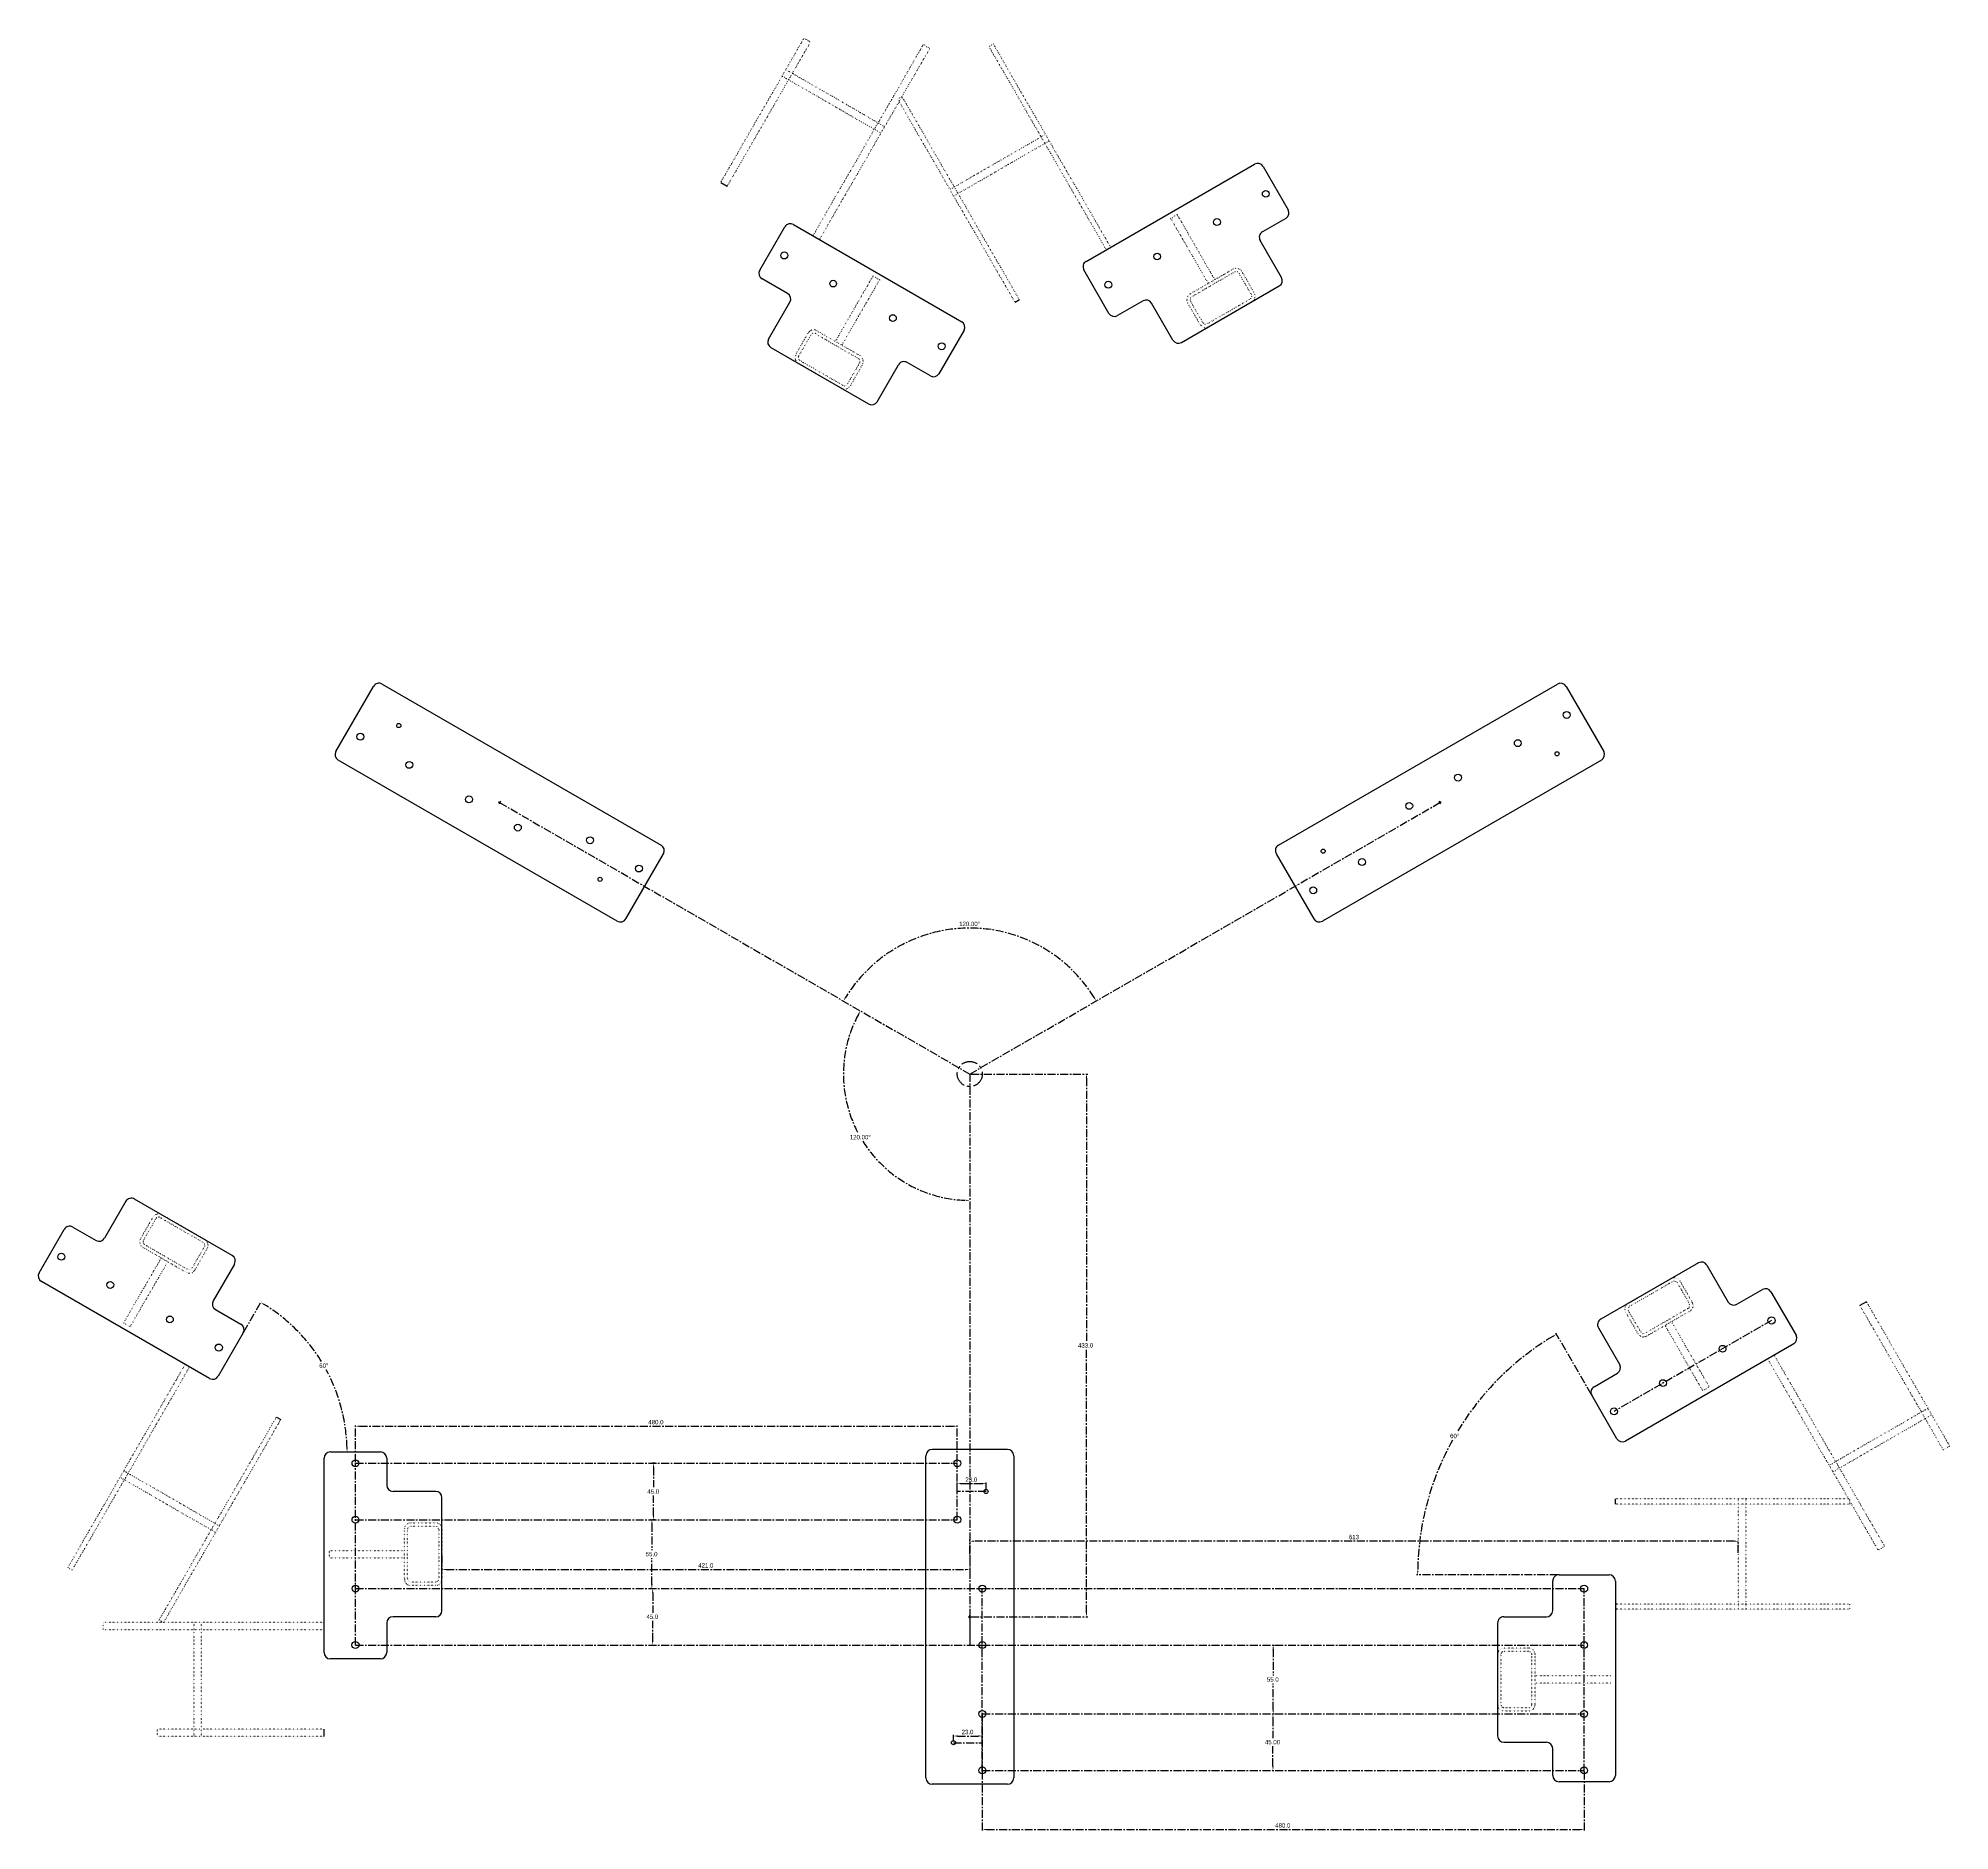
# Model space of a CAD drawing. Extents: x -743 to 782, y -604 to 826.
import ezdxf

# ---------------------------------------------------------------- set-up
doc = ezdxf.new("R2010")
doc.units = 0
doc.header["$PDSIZE"] = -1
for name, pattern in [('CENTER', [10.16, 6.35, -1.27, 1.27, -1.27]), ('CENTERX2', [20.32, 12.7, -2.54, 2.54, -2.54]), ('DOT2', [0.635, 0, -0.635])]:
    doc.linetypes.add(name, pattern=pattern)
doc.layers.get('0').update_dxf_attribs({"linetype": 'CONTINUOUS'})
doc.layers.get('DEFPOINTS').update_dxf_attribs({"linetype": 'CONTINUOUS'})
doc.layers.add('DIMENSIONS', color=2, linetype='CENTER')
doc.layers.add('POSITIONS', color=4, linetype='DOT2')
doc.dimstyles.new('ISO-25', dxfattribs={"dimtxt": 2.5, "dimasz": 2.5, "dimexe": 1.25, "dimexo": 0.625, "dimtad": 1, "dimcen": 2.5, "dimazin": 3, "dimtfac": 1, "dimtmove": 0, "dimatfit": 3})

# ---------------------------------------------------------------- blocks, each defined once
blk = doc.blocks.new('*D94')
at = {"layer": 'DEFPOINTS', "color": 0}
for p in [(0, 0), (0, -433), (93.1, -433)]:
    blk.add_point(p, dxfattribs=at)
at = {"layer": 'DIMENSIONS', "color": 0}
for p, q in [((1, 0), (94.1, 0)), ((93.1, -3.3), (93.1, -213.2)), ((93.1, -429.7), (93.1, -219.8)), ((1, -433), (94.1, -433))]:
    blk.add_line(p, q, dxfattribs=at)
for points in [[(93.6, -3.3), (92.5, -3.3), (93.1, 0)], [(92.5, -429.7), (93.6, -429.7), (93.1, -433)]]:
    blk.add_solid(points, dxfattribs=at)
at = {"layer": 'DIMENSIONS', "color": 0, "linetype": 'CONTINUOUS'}
blk.add_text('433.0', height=3.5, dxfattribs=at).set_placement((86.3, -218.2))
blk = doc.blocks.new('*D95')
at = {"layer": 'DEFPOINTS', "color": 0}
for p in [(10, -555.5), (490, -555.5), (490, -602.7)]:
    blk.add_point(p, dxfattribs=at)
at = {"layer": 'DIMENSIONS', "color": 0}
for p, q in [((10, -556.5), (10, -603.7)), ((490, -556.5), (490, -603.7)), ((13.3, -602.7), (486.7, -602.7))]:
    blk.add_line(p, q, dxfattribs=at)
for points in [[(13.3, -602.1), (13.3, -603.2), (10, -602.7)], [(486.7, -603.2), (486.7, -602.1), (490, -602.7)]]:
    blk.add_solid(points, dxfattribs=at)
at = {"layer": 'DIMENSIONS', "color": 0, "linetype": 'CONTINUOUS'}
blk.add_text('480.0', height=3.5, dxfattribs=at).set_placement((243.6, -601.1))
blk = doc.blocks.new('*D97')
at = {"layer": 'DEFPOINTS', "color": 0}
for p in [(241.8, -455.5), (242, -455.5), (241.8, -510.5)]:
    blk.add_point(p, dxfattribs=at)
at = {"layer": 'DIMENSIONS', "color": 0}
for p, q in [((242.8, -455.5), (243, -455.5)), ((242, -458.8), (242, -479.7)), ((242, -507.2), (242, -486.3)), ((242.8, -510.5), (243, -510.5))]:
    blk.add_line(p, q, dxfattribs=at)
for points in [[(242.5, -458.8), (241.4, -458.8), (242, -455.5)], [(241.4, -507.2), (242.5, -507.2), (242, -510.5)]]:
    blk.add_solid(points, dxfattribs=at)
at = {"layer": 'DIMENSIONS', "color": 0, "linetype": 'CONTINUOUS'}
blk.add_text('55.0', height=3.5, dxfattribs=at).set_placement((237, -484.7))
blk = doc.blocks.new('*D98')
at = {"layer": 'DEFPOINTS', "color": 0}
for p in [(-250, -310.5), (-252.2, -355.5), (-250, -355.5)]:
    blk.add_point(p, dxfattribs=at)
at = {"layer": 'DIMENSIONS', "color": 0}
for p, q in [((-251, -310.5), (-253.2, -310.5)), ((-252.2, -313.8), (-252.2, -329.7)), ((-252.2, -352.2), (-252.2, -336.3)), ((-251, -355.5), (-253.2, -355.5))]:
    blk.add_line(p, q, dxfattribs=at)
for points in [[(-251.7, -313.8), (-252.8, -313.8), (-252.2, -310.5)], [(-252.8, -352.2), (-251.7, -352.2), (-252.2, -355.5)]]:
    blk.add_solid(points, dxfattribs=at)
at = {"layer": 'DIMENSIONS', "color": 0, "linetype": 'CONTINUOUS'}
blk.add_text('45.0', height=3.5, dxfattribs=at).set_placement((-257.2, -334.8))
blk = doc.blocks.new('*D99')
at = {"layer": 'DEFPOINTS', "color": 0}
for p in [(-253.2, -355.5), (-253.6, -410.5), (-253.2, -410.5)]:
    blk.add_point(p, dxfattribs=at)
at = {"layer": 'DIMENSIONS', "color": 0}
for p, q in [((-254.2, -355.5), (-254.6, -355.5)), ((-253.6, -358.8), (-253.6, -379.7)), ((-253.6, -407.2), (-253.6, -386.3)), ((-254.2, -410.5), (-254.6, -410.5))]:
    blk.add_line(p, q, dxfattribs=at)
for points in [[(-253, -358.8), (-254.1, -358.8), (-253.6, -355.5)], [(-254.1, -407.2), (-253, -407.2), (-253.6, -410.5)]]:
    blk.add_solid(points, dxfattribs=at)
at = {"layer": 'DIMENSIONS', "color": 0, "linetype": 'CONTINUOUS'}
blk.add_text('55.0', height=3.5, dxfattribs=at).set_placement((-258.5, -384.7))
blk = doc.blocks.new('*D100')
at = {"layer": 'DEFPOINTS', "color": 0}
for p in [(-254.6, -410.5), (-254.6, -455.5), (-252.9, -455.5)]:
    blk.add_point(p, dxfattribs=at)
at = {"layer": 'DIMENSIONS', "color": 0}
for p, q in [((-253.6, -410.5), (-251.9, -410.5)), ((-252.9, -413.8), (-252.9, -429.7)), ((-252.9, -452.2), (-252.9, -436.3)), ((-253.6, -455.5), (-251.9, -455.5))]:
    blk.add_line(p, q, dxfattribs=at)
for points in [[(-252.4, -413.8), (-253.5, -413.8), (-252.9, -410.5)], [(-253.5, -452.2), (-252.4, -452.2), (-252.9, -455.5)]]:
    blk.add_solid(points, dxfattribs=at)
at = {"layer": 'DIMENSIONS', "color": 0, "linetype": 'CONTINUOUS'}
blk.add_text('45.0', height=3.5, dxfattribs=at).set_placement((-257.9, -434.7))
blk = doc.blocks.new('*D101')
at = {"layer": 'DEFPOINTS', "color": 0}
for p in [(-10, -280.9), (-490, -310.5), (-10, -310.5)]:
    blk.add_point(p, dxfattribs=at)
at = {"layer": 'DIMENSIONS', "color": 0}
for p, q in [((-490, -309.5), (-490, -279.9)), ((-486.7, -280.9), (-13.3, -280.9)), ((-10, -309.5), (-10, -279.9))]:
    blk.add_line(p, q, dxfattribs=at)
for points in [[(-486.7, -280.4), (-486.7, -281.5), (-490, -280.9)], [(-13.3, -281.5), (-13.3, -280.4), (-10, -280.9)]]:
    blk.add_solid(points, dxfattribs=at)
at = {"layer": 'DIMENSIONS', "color": 0, "linetype": 'CONTINUOUS'}
blk.add_text('480.0', height=3.5, dxfattribs=at).set_placement((-256.4, -279.4))
blk = doc.blocks.new('*D102')
at = {"layer": 'DEFPOINTS', "color": 0}
for p in [(-13, -533.4), (10, -528.1), (10, -533.4)]:
    blk.add_point(p, dxfattribs=at)
at = {"layer": 'DIMENSIONS', "color": 0}
for p, q in [((-13, -532.4), (-13, -527.1)), ((-9.7, -528.1), (6.7, -528.1)), ((10, -532.4), (10, -527.1))]:
    blk.add_line(p, q, dxfattribs=at)
for points in [[(-9.7, -527.5), (-9.7, -528.6), (-13, -528.1)], [(6.7, -528.6), (6.7, -527.5), (10, -528.1)]]:
    blk.add_solid(points, dxfattribs=at)
at = {"layer": 'DIMENSIONS', "color": 0, "linetype": 'CONTINUOUS'}
blk.add_text('23.0', height=3.5, dxfattribs=at).set_placement((-6.5, -526.6))
blk = doc.blocks.new('*D103')
at = {"layer": 'DEFPOINTS', "color": 0}
for p in [(-10, -326.8), (-10, -333), (13, -333)]:
    blk.add_point(p, dxfattribs=at)
at = {"layer": 'DIMENSIONS', "color": 0}
for p, q in [((-10, -332), (-10, -325.8)), ((9.7, -326.8), (-6.7, -326.8)), ((13, -332), (13, -325.8))]:
    blk.add_line(p, q, dxfattribs=at)
for points in [[(-6.7, -326.2), (-6.7, -327.3), (-10, -326.8)], [(9.7, -327.3), (9.7, -326.2), (13, -326.8)]]:
    blk.add_solid(points, dxfattribs=at)
at = {"layer": 'DIMENSIONS', "color": 0, "linetype": 'CONTINUOUS'}
blk.add_text('23.0', height=3.5, dxfattribs=at).set_placement((-3.5, -325.3))
blk = doc.blocks.new('*D104')
at = {"layer": 'DEFPOINTS', "color": 0}
for p in [(-421, -383), (0, -383), (0, -395.3)]:
    blk.add_point(p, dxfattribs=at)
at = {"layer": 'DIMENSIONS', "color": 0}
for p, q in [((-421, -384), (-421, -396.3)), ((-417.7, -395.3), (-3.3, -395.3)), ((0, -384), (0, -396.3))]:
    blk.add_line(p, q, dxfattribs=at)
for points in [[(-417.7, -394.7), (-417.7, -395.8), (-421, -395.3)], [(-3.3, -395.8), (-3.3, -394.7), (0, -395.3)]]:
    blk.add_solid(points, dxfattribs=at)
at = {"layer": 'DIMENSIONS', "color": 0, "linetype": 'CONTINUOUS'}
blk.add_text('421.0', height=3.5, dxfattribs=at).set_placement((-216.6, -393.7))
blk = doc.blocks.new('*D105')
at = {"layer": 'DEFPOINTS', "color": 0}
for p in [(0, -372.7), (0, -384), (613, -383)]:
    blk.add_point(p, dxfattribs=at)
at = {"layer": 'DIMENSIONS', "color": 0}
for p, q in [((0, -383), (0, -371.7)), ((609.7, -372.7), (3.3, -372.7)), ((613, -382), (613, -371.7))]:
    blk.add_line(p, q, dxfattribs=at)
for points in [[(3.3, -372.1), (3.3, -373.2), (0, -372.7)], [(609.7, -373.2), (609.7, -372.1), (613, -372.7)]]:
    blk.add_solid(points, dxfattribs=at)
at = {"layer": 'DIMENSIONS', "color": 0, "linetype": 'CONTINUOUS'}
blk.add_text('613', height=3.5, dxfattribs=at).set_placement((302.4, -371.1))
blk = doc.blocks.new('*D119')
at = {"layer": 'DEFPOINTS', "color": 0}
for p in [(409.1, -257.1), (496.1, -256.3), (516.1, -290.9), (470, -399.5), (510, -399.5)]:
    blk.add_point(p, dxfattribs=at)
at = {"layer": 'DIMENSIONS', "color": 0}
for p, q in [((495.6, -255.4), (467.5, -206.7)), ((469, -399.5), (356.2, -399.5))]:
    blk.add_line(p, q, dxfattribs=at)
for start, end in [(120.8539, 149.0175), (150.9729, 179.1461)]:
    blk.add_arc((578.8, -399.5), 221.6, start, end, dxfattribs=at)
for points in [[(465.4, -209.8), (464.9, -208.8), (468, -207.6)], [(356.7, -396.2), (357.8, -396.2), (357.2, -399.5)]]:
    blk.add_solid(points, dxfattribs=at)
at = {"layer": 'DIMENSIONS', "color": 0, "linetype": 'CONTINUOUS'}
blk.add_text('60°', height=3.5, dxfattribs=at).set_placement((383.1, -290.5))
blk = doc.blocks.new('*D126')
at = {"layer": 'DEFPOINTS', "color": 0}
for p in [(-375, 216.5), (0, 0), (0, 0), (-99.3, -17.5), (0, -433)]:
    blk.add_point(p, dxfattribs=at)
at = {"layer": 'DIMENSIONS', "color": 0}
for start, end in [(151.8771, 207.8733), (212.1733, 268.1229)]:
    blk.add_arc((0, 0), 100.8, start, end, dxfattribs=at)
for points in [[(-88.4, 47.2), (-89.4, 47.8), (-87.3, 50.4)], [(-3.3, -101.3), (-3.3, -100.2), (0, -100.8)]]:
    blk.add_solid(points, dxfattribs=at)
at = {"layer": 'DIMENSIONS', "color": 0, "linetype": 'CONTINUOUS'}
blk.add_text('120.00°', height=3.5, dxfattribs=at).set_placement((-95.7, -52.1))
blk = doc.blocks.new('*D127')
at = {"layer": 'DEFPOINTS', "color": 0}
for p in [(-375, 216.5), (375, 216.5), (39.8, 109.4), (0, 0), (0, 0)]:
    blk.add_point(p, dxfattribs=at)
at = {"layer": 'DIMENSIONS', "color": 0}
blk.add_arc((0, 0), 116.4, 31.6248, 148.3752, dxfattribs=at)
for points in [[(-99.6, 61.3), (-98.7, 60.8), (-100.8, 58.2)], [(98.7, 60.8), (99.6, 61.3), (100.8, 58.2)]]:
    blk.add_solid(points, dxfattribs=at)
at = {"layer": 'DIMENSIONS', "color": 0, "linetype": 'CONTINUOUS'}
blk.add_text('120.00°', height=3.5, dxfattribs=at).set_placement((-8.5, 118))
blk = doc.blocks.new('HARDPOINT_END')
at = {"color": 7, "linetype": 'CONTINUOUS'}
for p, q in [((-510, -301.5), (-470, -301.5)), ((-515, -461.5), (-515, -306.5)), ((-465, -306.5), (-465, -328)), ((-426, -333), (-460, -333)), ((-421, -428), (-421, -338)), ((-465, -438), (-465, -461.5)), ((-426, -433), (-460, -433)), ((-470, -466.5), (-510, -466.5))]:
    blk.add_line(p, q, dxfattribs=at)
for centre, radius in [((-490, -310.5), 2.74), ((-490, -355.5), 2.74), ((-490, -410.5), 2.66), ((-490, -455.5), 2.83)]:
    blk.add_circle(centre, radius, dxfattribs=at)
for centre, start, end in [((-510, -306.5), 90, 180), ((-470, -306.5), 0, 90), ((-460, -328), 180, 270), ((-426, -338), 0, 90), ((-460, -438), 90, 180), ((-426, -428), 270, 0), ((-510, -461.5), 180, 270), ((-470, -461.5), 270, 0)]:
    blk.add_arc(centre, 5, start, end, dxfattribs=at)
blk = doc.blocks.new('*D130')
at = {"layer": 'DEFPOINTS', "color": 0}
for p in [(242, -510.5), (241.8, -555.5), (242, -555.5)]:
    blk.add_point(p, dxfattribs=at)
at = {"layer": 'DIMENSIONS', "color": 0}
for p, q in [((241, -510.5), (240.8, -510.5)), ((241.8, -513.8), (241.8, -529.7)), ((241.8, -552.2), (241.8, -536.3)), ((241, -555.5), (240.8, -555.5))]:
    blk.add_line(p, q, dxfattribs=at)
for points in [[(242.4, -513.8), (241.3, -513.8), (241.8, -510.5)], [(241.3, -552.2), (242.4, -552.2), (241.8, -555.5)]]:
    blk.add_solid(points, dxfattribs=at)
at = {"layer": 'DIMENSIONS', "color": 0, "linetype": 'CONTINUOUS'}
blk.add_text('45.00', height=3.5, dxfattribs=at).set_placement((235.4, -534.7))
blk = doc.blocks.new('HARDPOINT_CENTER')
at = {"color": 7, "linetype": 'CONTINUOUS'}
for p, q in [((-35, -561.5), (-35, -304.5)), ((30, -299.5), (-30, -299.5)), ((35, -304.5), (35, -561.5)), ((30, -566.5), (-30, -566.5))]:
    blk.add_line(p, q, dxfattribs=at)
for centre, radius in [((-10, -310.5), 2.75), ((13, -333), 1.65), ((-10, -355.5), 2.75), ((10, -410.5), 2.75), ((10, -455.5), 2.75), ((10, -510.5), 2.75), ((-13, -533.4), 1.65), ((10, -555.5), 2.75)]:
    blk.add_circle(centre, radius, dxfattribs=at)
for centre, start, end in [((-30, -304.5), 90, 180), ((30, -304.5), 0, 90), ((-30, -561.5), 180, 270), ((30, -561.5), 270, 0)]:
    blk.add_arc(centre, 5, start, end, dxfattribs=at)
blk = doc.blocks.new('*D133')
at = {"layer": 'DEFPOINTS', "color": 0}
for p in [(-579.5, -206.4), (-599.5, -241.1), (-505, -254.4), (-510, -301.5), (-470, -301.5)]:
    blk.add_point(p, dxfattribs=at)
at = {"layer": 'DIMENSIONS', "color": 0}
blk.add_line((-579, -205.6), (-565, -181.4), dxfattribs=at)
for start, end in [(31.5861, 58.6258), (1.3742, 28.4388)]:
    blk.add_arc((-634.4, -301.5), 137.7, start, end, dxfattribs=at)
for points in [[(-562.4, -183.5), (-563, -184.4), (-565.5, -182.3)], [(-497.3, -298.2), (-496.2, -298.2), (-496.7, -301.5)]]:
    blk.add_solid(points, dxfattribs=at)
at = {"layer": 'DIMENSIONS', "color": 0, "linetype": 'CONTINUOUS'}
blk.add_text('60°', height=3.5, dxfattribs=at).set_placement((-518.9, -234.4))

msp = doc.modelspace()

# ---------------------------------------------------------------- linework, layer by layer
at = {"color": 7, "linetype": 'CONTINUOUS'}
for p, q in [((92.805, 648.252), (227.039, 725.752)), ((233.869, 723.921), (253.869, 689.28)), ((-198.694, 711.119), (-193.498, 708.119)), ((-167.504, 641.15), (-147.504, 675.791)), ((-140.673, 677.621), (-6.439, 600.121)), ((252.039, 682.45), (233.422, 671.702)), ((248.592, 635.427), (231.592, 664.872)), ((110.974, 606.78), (90.974, 641.421)), ((-145.319, 622.568), (-165.673, 634.319)), ((168.819, 583.597), (246.761, 628.597)), ((-160.489, 586.293), (-143.489, 615.738)), ((138.159, 616.702), (117.805, 604.95)), ((161.989, 585.427), (144.989, 614.872)), ((-158.659, 579.463), (-80.717, 534.463)), ((-4.609, 593.291), (-24.609, 558.65)), ((-73.886, 536.293), (-56.886, 565.738)), ((-31.439, 556.819), (-50.056, 567.568)), ((-505.595, 257.284), (-475.612, 309.216)), ((-468.782, 311.046), (-246.214, 182.546)), ((246.214, 182.546), (468.782, 311.046)), ((475.612, 309.216), (505.595, 257.284)), ((-281.196, 121.954), (-503.764, 250.454)), ((503.764, 250.454), (281.196, 121.954)), ((-274.366, 123.784), (-244.383, 175.716)), ((244.383, 175.716), (274.366, 123.784)), ((-673.092, -101.561), (-690.092, -131.006)), ((-588.319, -144.731), (-666.261, -99.731)), ((-742.369, -158.558), (-722.369, -123.917)), ((-715.539, -122.087), (-696.922, -132.836)), ((-586.489, -151.561), (-603.489, -181.006)), ((581.159, -150.597), (503.217, -195.597)), ((587.989, -152.427), (604.989, -181.872)), ((-606.305, -242.889), (-740.539, -165.389)), ((611.819, -183.702), (632.173, -171.95)), ((639.004, -173.78), (659.004, -208.421)), ((715.194, -181.753), (709.998, -184.753)), ((-601.659, -187.836), (-581.305, -199.587)), ((-579.474, -206.417), (-599.474, -241.058)), ((501.386, -202.427), (518.386, -231.872)), ((657.173, -215.252), (522.939, -292.752)), ((497.939, -249.45), (516.556, -238.702)), ((516.109, -290.921), (496.109, -256.28)), ((-515, -528.5), (-515, -522.5))]:
    msp.add_line(p, q, dxfattribs=at)
for p, q in [((39.547, 617.503), (36.083, 615.503)), ((-553.047, -273.637), (-549.583, -275.637)), ((515, -343), (515, -339)), ((0, -433), (0, -455.5))]:
    msp.add_line(p, q)
for centre, radius in [((236.077, 702.102), 2.737), ((197.106, 679.602), 2.738), ((-147.975, 652.968), 2.825), ((149.475, 652.102), 2.664), ((-109.003, 630.468), 2.664), ((110.503, 629.602), 2.825), ((-61.372, 602.968), 2.738), ((-22.401, 580.468), 2.737), ((-455.443, 277.961), 1.65), ((476.077, 286.41), 2.75), ((-486.077, 269.09), 2.75), ((437.106, 263.91), 2.75), ((-447.106, 246.59), 2.75), ((468.443, 255.445), 1.65), ((389.475, 236.41), 2.75), ((-399.475, 219.09), 2.75), ((350.503, 213.91), 2.75), ((-360.503, 196.59), 2.75), ((-302.872, 186.41), 2.75), ((281.886, 177.758), 1.65), ((312.872, 169.09), 2.75), ((-294.886, 155.242), 1.65), ((-263.901, 163.91), 2.75), ((273.901, 146.59), 2.75), ((-724.577, -145.736), 2.737), ((-685.606, -168.236), 2.738), ((-637.975, -195.736), 2.664), ((639.475, -196.602), 2.825), ((-599.003, -218.236), 2.825), ((600.503, -219.102), 2.664), ((552.872, -246.602), 2.738), ((513.901, -269.102), 2.737)]:
    msp.add_circle(centre, radius, dxfattribs=at)
for centre, start, end in [((229.539, 721.421), 30, 120), ((249.539, 686.78), 300, 30), ((-143.173, 673.291), 60, 150), ((235.922, 667.372), 120, 210), ((-163.173, 638.65), 150, 240), ((95.305, 643.921), 120, 210), ((244.261, 632.927), 300, 30), ((-147.819, 618.238), 330, 60), ((140.659, 612.372), 30, 120), ((-8.939, 595.791), 330, 60), ((115.305, 609.28), 210, 300), ((-156.159, 583.793), 150, 240), ((166.319, 587.927), 210, 300), ((-52.556, 563.238), 60, 150), ((-28.939, 561.15), 240, 330), ((-78.217, 538.793), 240, 330), ((-471.282, 306.716), 60, 150), ((471.282, 306.716), 30, 120), ((-501.264, 254.784), 150, 240), ((501.264, 254.784), 300, 30), ((-248.714, 178.216), 330, 60), ((248.714, 178.216), 120, 210), ((-278.696, 126.284), 240, 330), ((278.696, 126.284), 210, 300), ((-668.761, -104.061), 60, 150), ((-718.039, -126.417), 60, 150), ((-694.422, -128.506), 240, 330), ((-590.819, -149.061), 330, 60), ((583.659, -154.927), 30, 120), ((-738.039, -161.058), 150, 240), ((-599.159, -183.506), 150, 240), ((609.319, -179.372), 210, 300), ((634.673, -176.28), 30, 120), ((505.717, -199.927), 120, 210), ((-583.805, -203.917), 330, 60), ((654.673, -210.921), 300, 30), ((-603.805, -238.558), 240, 330), ((514.056, -234.372), 300, 30), ((500.439, -253.78), 120, 210), ((520.439, -288.421), 210, 300)]:
    msp.add_arc(centre, 5, start, end, dxfattribs=at)
at = {"layer": 'DIMENSIONS'}
for p, q in [((-376.072, 217.125), (-373.906, 215.875)), ((-374.364, 217.583), (-375.614, 215.417)), ((-374.989, 216.5), (0, 0)), ((0, 0), (374.989, 216.5)), ((376.072, 217.125), (373.906, 215.875)), ((375.614, 215.417), (374.364, 217.583)), ((0, 0), (0, -433)), ((639.475, -196.602), (513.901, -269.102)), ((-490, -455.5), (-490, -310.5)), ((-490, -310.5), (-10, -310.5)), ((-10, -355.5), (-10, -310.5)), ((13, -333), (-10, -333)), ((-490, -355.5), (-10, -355.5)), ((-490, -410.5), (10, -410.5)), ((10, -556.5), (10, -410.5)), ((10, -410.5), (490, -410.5)), ((490, -556.5), (490, -410.5)), ((-1.25, -433), (1.25, -433)), ((0, -434.25), (0, -431.75)), ((-490, -455.5), (10, -455.5)), ((10, -455.5), (490, -455.5)), ((10, -510.5), (490, -510.5)), ((10, -510.5), (10, -555.5)), ((-13, -533.406), (10, -533.406)), ((10, -555.5), (490, -555.5))]:
    msp.add_line(p, q, dxfattribs=at)
at = {"layer": 'DIMENSIONS', "linetype": 'CENTERX2'}
msp.add_circle((0, 0), 10, dxfattribs=at)
at = {"layer": 'POSITIONS'}
for p, q in [((-198.694, 711.119), (-132.236, 826.229)), ((-132.236, 826.229), (-127.04, 823.229)), ((-193.498, 708.119), (-127.04, 823.229)), ((-125.082, 668.619), (-36.982, 821.213)), ((-119.886, 665.619), (-31.786, 818.213)), ((-36.982, 821.213), (-31.786, 818.213)), ((18.793, 821.45), (15.329, 819.45)), ((15.329, 819.45), (108.829, 657.503)), ((18.793, 821.45), (112.293, 659.503)), ((-70.886, 750.49), (-149.694, 795.99)), ((-67.886, 755.686), (-146.694, 801.186)), ((-53.953, 779.45), (-57.417, 777.45)), ((-53.953, 779.45), (39.547, 617.503)), ((-57.417, 777.45), (36.083, 615.503)), ((-15.917, 705.57), (60.293, 749.57)), ((-12.917, 700.374), (63.293, 744.374)), ((160.192, 682.539), (165.388, 685.539)), ((160.192, 682.539), (190.192, 630.577)), ((165.388, 685.539), (195.388, 633.577)), ((209.938, 641.977), (175.643, 622.177)), ((-77.286, 636.405), (-107.286, 584.443)), ((-72.09, 633.405), (-102.09, 581.443)), ((-72.09, 633.405), (-77.286, 636.405)), ((211.238, 639.726), (176.943, 619.926)), ((224.589, 621.8), (214.789, 638.774)), ((226.841, 623.1), (217.041, 640.074)), ((173.74, 615.074), (183.54, 598.1)), ((175.991, 616.374), (185.791, 599.4)), ((189.343, 598.448), (223.638, 618.248)), ((190.643, 596.197), (224.938, 615.997)), ((-138.738, 573.966), (-128.938, 590.94)), ((-136.487, 572.666), (-126.687, 589.64)), ((-123.135, 590.592), (-88.84, 570.792)), ((-121.835, 592.843), (-87.54, 573.043)), ((-102.54, 547.063), (-136.835, 566.863)), ((-101.24, 549.314), (-135.535, 569.114)), ((-87.889, 567.24), (-97.689, 550.266)), ((-85.637, 565.94), (-95.437, 548.966)), ((-651.541, -114.234), (-661.341, -131.208)), ((-649.289, -115.534), (-659.089, -132.508)), ((-611.443, -134.382), (-645.738, -114.582)), ((-610.143, -132.131), (-644.438, -112.331)), ((-658.138, -136.06), (-623.843, -155.86)), ((-674.888, -198.673), (-644.888, -146.711)), ((-669.692, -201.673), (-639.692, -149.711)), ((-659.438, -138.311), (-625.143, -158.111)), ((-620.291, -154.908), (-610.491, -137.934)), ((-618.04, -156.208), (-608.24, -139.234)), ((525.04, -182.997), (559.335, -163.197)), ((526.34, -185.248), (560.635, -165.448)), ((564.187, -166.4), (573.987, -183.374)), ((566.438, -165.1), (576.238, -182.074)), ((715.194, -181.753), (781.653, -296.863)), ((532.937, -207.074), (523.137, -190.1)), ((535.189, -205.774), (525.389, -188.8)), ((573.035, -186.926), (538.74, -206.726)), ((574.335, -189.177), (540.04, -208.977)), ((589.786, -249.539), (559.786, -197.577)), ((709.998, -184.753), (776.457, -299.863)), ((-669.692, -201.673), (-674.888, -198.673)), ((584.59, -252.539), (554.59, -200.577)), ((636.386, -227.253), (724.486, -379.847)), ((641.582, -224.253), (729.683, -376.847)), ((-719.293, -393.584), (-625.793, -231.637)), ((-715.829, -395.584), (-622.329, -233.637)), ((584.59, -252.539), (589.786, -249.539)), ((-646.547, -435.584), (-553.047, -273.637)), ((685.386, -312.124), (764.194, -266.624)), ((688.386, -317.32), (767.194, -271.82)), ((-643.083, -437.584), (-549.583, -275.637)), ((781.653, -296.863), (776.457, -299.863)), ((-598.583, -360.508), (-674.793, -316.508)), ((-601.583, -365.704), (-677.793, -321.704)), ((702, -339), (515, -339)), ((702, -343), (515, -343)), ((613, -339), (613, -427)), ((619, -339), (619, -427)), ((702, -343), (702, -339)), ((-451, -402.8), (-451, -363.2)), ((-448.4, -402.8), (-448.4, -363.2)), ((-445.8, -358), (-426.2, -358)), ((-445.8, -360.6), (-426.2, -360.6)), ((-423.6, -363.2), (-423.6, -402.8)), ((-421, -363.2), (-421, -402.8)), ((-511, -380), (-511, -386)), ((-511, -380), (-451, -380)), ((729.683, -376.847), (724.486, -379.847)), ((-719.293, -393.584), (-715.829, -395.584)), ((-511, -386), (-451, -386)), ((-426.2, -405.4), (-445.8, -405.4)), ((-426.2, -408), (-445.8, -408)), ((702, -423), (515, -423)), ((702, -427), (702, -423)), ((-691.201, -443.5), (-691.201, -437.5)), ((-515, -437.5), (-691.201, -437.5)), ((-646.547, -435.584), (-643.083, -437.584)), ((-619, -437.5), (-619, -528.5)), ((-613, -437.5), (-613, -528.5)), ((702, -427), (515, -427)), ((-515, -443.5), (-691.201, -443.5)), ((421, -463.2), (421, -502.8)), ((423.6, -463.2), (423.6, -502.8)), ((445.8, -458), (426.2, -458)), ((445.8, -460.6), (426.2, -460.6)), ((448.4, -502.8), (448.4, -463.2)), ((451, -502.8), (451, -463.2)), ((511, -480), (451, -480)), ((511, -486), (451, -486)), ((426.2, -505.4), (445.8, -505.4)), ((426.2, -508), (445.8, -508)), ((-515, -522.5), (-647.917, -522.5)), ((-647.917, -528.5), (-647.917, -522.5)), ((-515, -528.5), (-647.917, -528.5))]:
    msp.add_line(p, q, dxfattribs=at)
for centre, radius, start, end in [((212.538, 637.474), 5.2, 30, 120), ((212.538, 637.474), 2.6, 30, 120), ((178.243, 617.674), 5.2, 120, 210), ((178.243, 617.674), 2.6, 120, 210), ((222.338, 620.5), 2.6, 300, 30), ((222.338, 620.5), 5.2, 300, 30), ((188.043, 600.7), 5.2, 210, 300), ((188.043, 600.7), 2.6, 210, 300), ((-124.435, 588.34), 5.2, 60, 150), ((-124.435, 588.34), 2.6, 60, 150), ((-134.235, 571.366), 5.2, 150, 240), ((-134.235, 571.366), 2.6, 150, 240), ((-90.14, 568.54), 2.6, 330, 60), ((-90.14, 568.54), 5.2, 330, 60), ((-99.94, 551.566), 5.2, 240, 330), ((-99.94, 551.566), 2.6, 240, 330), ((-647.038, -116.834), 5.2, 60, 150), ((-647.038, -116.834), 2.6, 60, 150), ((-656.838, -133.808), 5.2, 150, 240), ((-656.838, -133.808), 2.6, 150, 240), ((-612.743, -136.634), 2.6, 330, 60), ((-612.743, -136.634), 5.2, 330, 60), ((-622.543, -153.608), 5.2, 240, 330), ((-622.543, -153.608), 2.6, 240, 330), ((561.935, -167.7), 5.2, 30, 120), ((561.935, -167.7), 2.6, 30, 120), ((571.735, -184.674), 5.2, 300, 30), ((527.64, -187.5), 5.2, 120, 210), ((527.64, -187.5), 2.6, 120, 210), ((571.735, -184.674), 2.6, 300, 30), ((537.44, -204.474), 5.2, 210, 300), ((537.44, -204.474), 2.6, 210, 300), ((-445.8, -363.2), 5.2, 90, 180), ((-445.8, -363.2), 2.6, 90, 180), ((-426.2, -363.2), 5.2, 0, 90), ((-426.2, -363.2), 2.6, 0, 90), ((-445.8, -402.8), 5.2, 180, 270), ((-445.8, -402.8), 2.6, 180, 270), ((-426.2, -402.8), 5.2, 270, 0), ((-426.2, -402.8), 2.6, 270, 0), ((426.2, -463.2), 5.2, 90, 180), ((426.2, -463.2), 2.6, 90, 180), ((445.8, -463.2), 5.2, 0, 90), ((445.8, -463.2), 2.6, 0, 90), ((426.2, -502.8), 5.2, 180, 270), ((426.2, -502.8), 2.6, 180, 270), ((445.8, -502.8), 5.2, 270, 0), ((445.8, -502.8), 2.6, 270, 0)]:
    msp.add_arc(centre, radius, start, end, dxfattribs=at)

# ---------------------------------------------------------------- block references
for name in ['HARDPOINT_END', 'HARDPOINT_CENTER']:
    msp.add_blockref(name, (0, 0))
at = {"rotation": 180}
msp.add_blockref('HARDPOINT_END', (0, -866), dxfattribs=at)

# ---------------------------------------------------------------- dimensions: what is measured, and where the dimension line sits
at = {"layer": 'DIMENSIONS'}
for base, line1, line2, override, picture, middle in [((-99.261, -17.502), ((-374.989, 216.5), (0, 0)), ((0, 0), (0, -433)), {"dimtxt": 3.5, "dimasz": 3.302, "dimexe": 1, "dimexo": 1, "dimgap": 1.524, "dimtih": 1, "dimtoh": 1, "dimdec": 0, "dimrnd": 1, "dimzin": 0, "dimadec": 2, "dimtdec": 2, "dimtmove": 2}, '*D126', (-87.289, -50.396)), ((39.826, 109.421), ((-374.989, 216.5), (0, 0)), ((0, 0), (374.989, 216.5)), {"dimtxt": 3.5, "dimasz": 3.302, "dimexe": 1, "dimexo": 1, "dimgap": 1.524, "dimtih": 1, "dimtoh": 1, "dimdec": 0, "dimrnd": 1, "dimzin": 0, "dimadec": 2, "dimtdec": 2, "dimtmove": 2}, '*D127', (0, 119.718)), ((-504.995, -254.414), ((-579.474, -206.417), (-599.474, -241.058)), ((-510, -301.503), (-470, -301.503)), {"dimtxt": 3.5, "dimasz": 3.302, "dimexe": 1, "dimexo": 1, "dimgap": 1.524, "dimtih": 1, "dimtoh": 1, "dimdec": 2, "dimrnd": 1, "dimzin": 0, "dimtdec": 2, "dimtmove": 2}, '*D133', (-515.138, -232.663)), ((409.066, -257.077), ((470, -399.497), (510, -399.497)), ((516.109, -290.921), (496.109, -256.28)), {"dimtxt": 3.5, "dimasz": 3.302, "dimexe": 1, "dimexo": 1, "dimgap": 1.524, "dimtih": 1, "dimtoh": 1, "dimdec": 0, "dimrnd": 1, "dimzin": 0, "dimtdec": 2, "dimtmove": 2}, '*D119', (386.913, -288.714))]:
    dim = msp.add_angular_dim_2l(base=base, line1=line1, line2=line2, dimstyle='ISO-25', override=override, dxfattribs=at)
    dim.commit()
    dim.dimension.update_dxf_attribs({"geometry": picture, "text_midpoint": middle})
for base, p1, p2, override, picture, middle in [((93.057, -433), (0, 0), (0, -433), {"dimtxt": 3.5, "dimasz": 3.302, "dimexe": 1, "dimexo": 1, "dimgap": 1.524, "dimtih": 1, "dimtoh": 1, "dimdec": 1, "dimrnd": 0.1, "dimzin": 0, "dimtdec": 2, "dimtmove": 2}, '*D94', (93.057, -216.5)), ((-252.225, -355.5), (-250, -310.5), (-250, -355.5), {"dimtxt": 3.5, "dimasz": 3.302, "dimexe": 1, "dimexo": 1, "dimgap": 1.524, "dimtih": 1, "dimtoh": 1, "dimdec": 1, "dimrnd": 0.1, "dimzin": 0, "dimtdec": 2, "dimtmove": 2}, '*D98', (-252.225, -333)), ((-253.585, -410.5), (-253.225, -355.5), (-253.225, -410.5), {"dimtxt": 3.5, "dimasz": 3.302, "dimexe": 1, "dimexo": 1, "dimgap": 1.524, "dimtih": 1, "dimtoh": 1, "dimdec": 1, "dimrnd": 0.1, "dimzin": 0, "dimtdec": 2, "dimtmove": 2}, '*D99', (-253.585, -383)), ((-252.905, -455.5), (-254.585, -410.5), (-254.585, -455.5), {"dimtxt": 3.5, "dimasz": 3.302, "dimexe": 1, "dimexo": 1, "dimgap": 1.524, "dimtih": 1, "dimtoh": 1, "dimdec": 1, "dimrnd": 0.1, "dimzin": 0, "dimtdec": 2, "dimtmove": 2}, '*D100', (-252.905, -433)), ((241.959, -455.5), (241.842, -510.5), (241.842, -455.5), {"dimtxt": 3.5, "dimasz": 3.302, "dimexe": 1, "dimexo": 1, "dimgap": 1.524, "dimtih": 1, "dimtoh": 1, "dimdec": 1, "dimrnd": 0.1, "dimzin": 0, "dimtdec": 2, "dimtmove": 2}, '*D97', (241.959, -483)), ((241.843, -555.5), (241.959, -510.5), (241.959, -555.5), {"dimtxt": 3.5, "dimasz": 3.302, "dimexe": 1, "dimexo": 1, "dimgap": 1.524, "dimtih": 1, "dimtoh": 1, "dimdec": 2, "dimrnd": 1, "dimzin": 0, "dimtdec": 2, "dimtmove": 2}, '*D130', (241.843, -533))]:
    dim = msp.add_linear_dim(base=base, p1=p1, p2=p2, angle=90, dimstyle='ISO-25', override=override, dxfattribs=at)
    dim.commit()
    dim.dimension.update_dxf_attribs({"geometry": picture, "text_midpoint": middle})
for base, p1, p2, override, picture, middle in [((-10, -280.94), (-490, -310.5), (-10, -310.5), {"dimtxt": 3.5, "dimasz": 3.302, "dimexe": 1, "dimexo": 1, "dimgap": 1.524, "dimtih": 1, "dimtoh": 1, "dimdec": 1, "dimrnd": 0.1, "dimzin": 0, "dimtdec": 2, "dimtmove": 2}, '*D101', (-250, -277.666)), ((-10, -326.789), (13, -333), (-10, -333), {"dimtxt": 3.5, "dimasz": 3.302, "dimexe": 1, "dimexo": 1, "dimgap": 1.524, "dimtih": 1, "dimtoh": 1, "dimdec": 1, "dimrnd": 0.1, "dimzin": 0, "dimtdec": 2, "dimtmove": 2}, '*D103', (1.5, -323.515)), ((0, -372.658), (613, -383), (0, -384), {"dimtxt": 3.5, "dimasz": 3.302, "dimexe": 1, "dimexo": 1, "dimgap": 1.524, "dimtih": 1, "dimtoh": 1, "dimdec": 0, "dimrnd": 1, "dimzin": 0, "dimtdec": 2, "dimtmove": 2}, '*D105', (306.5, -369.384)), ((0, -395.264), (-421, -383), (0, -383), {"dimtxt": 3.5, "dimasz": 3.302, "dimexe": 1, "dimexo": 1, "dimgap": 1.524, "dimtih": 1, "dimtoh": 1, "dimdec": 1, "dimrnd": 0.1, "dimzin": 0, "dimtdec": 2, "dimtmove": 2}, '*D104', (-210.5, -391.99)), ((10, -528.08), (-13, -533.406), (10, -533.406), {"dimtxt": 3.5, "dimasz": 3.302, "dimexe": 1, "dimexo": 1, "dimgap": 1.524, "dimtih": 1, "dimtoh": 1, "dimdec": 1, "dimrnd": 0.1, "dimzin": 0, "dimtdec": 2, "dimtmove": 2}, '*D102', (-1.5, -524.806)), ((490, -602.658), (10, -555.5), (490, -555.5), {"dimtxt": 3.5, "dimasz": 3.302, "dimexe": 1, "dimexo": 1, "dimgap": 1.524, "dimtih": 1, "dimtoh": 1, "dimdec": 1, "dimrnd": 0.1, "dimzin": 0, "dimtdec": 2, "dimtmove": 2}, '*D95', (250, -599.384))]:
    dim = msp.add_linear_dim(base=base, p1=p1, p2=p2, dimstyle='ISO-25', override=override, dxfattribs=at)
    dim.commit()
    dim.dimension.update_dxf_attribs({"geometry": picture, "text_midpoint": middle})

doc.saveas('drawing.dxf')
